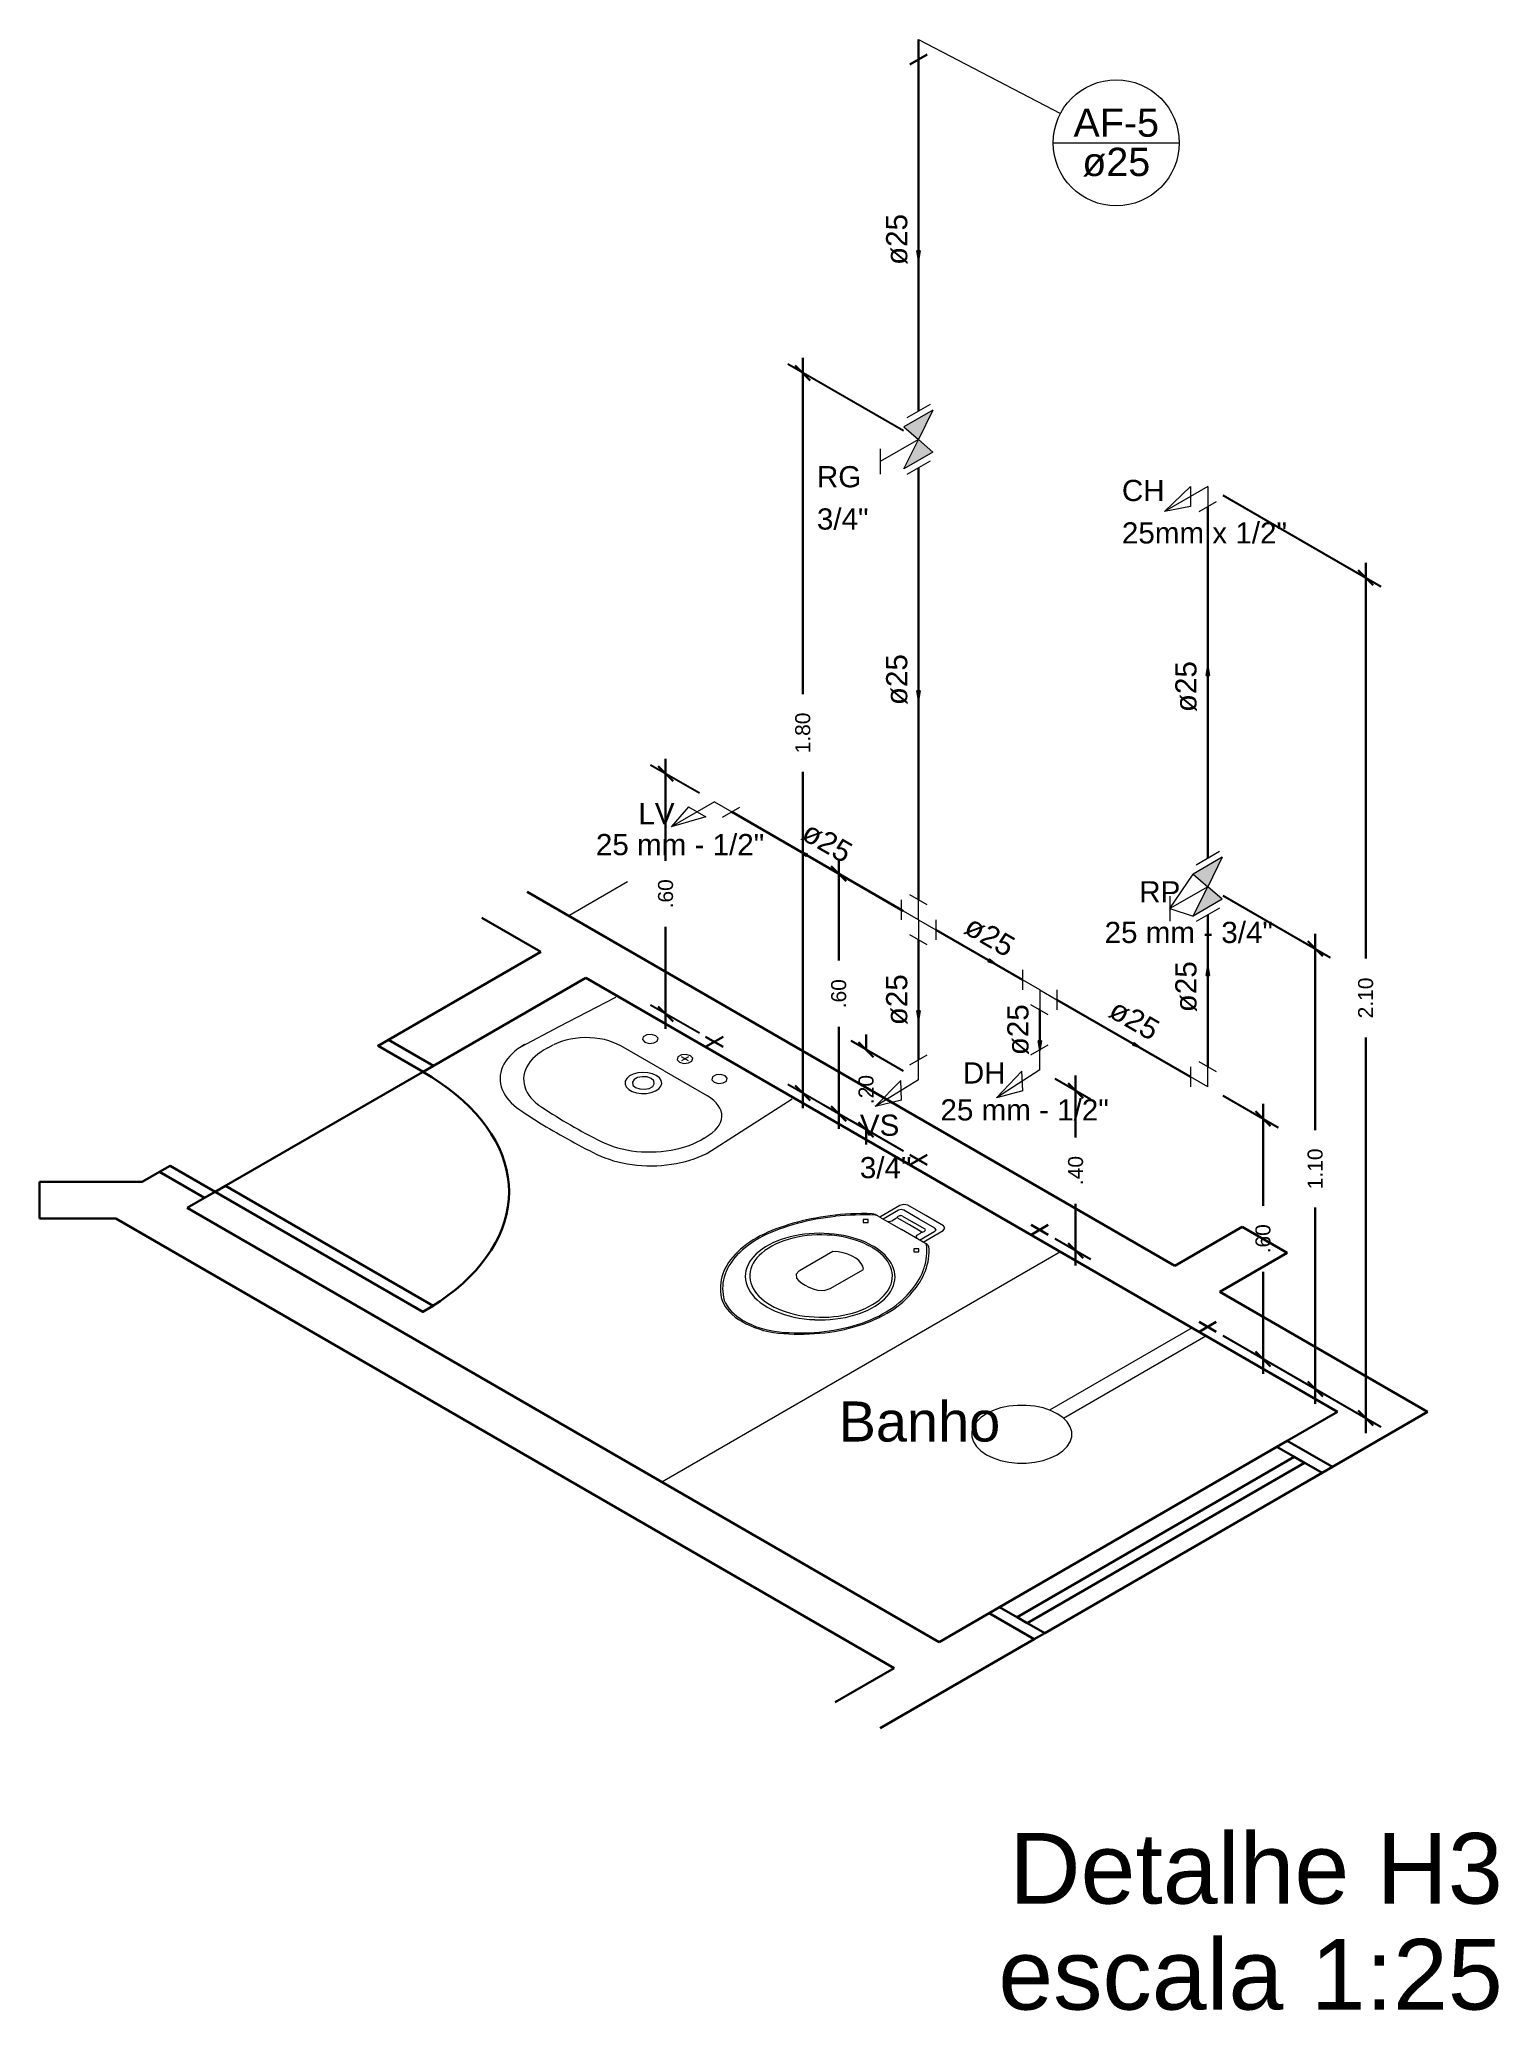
# Model space of a CAD drawing. Header units: inches. Extents: x -21 to 129, y -108 to 34.
# Drawn here: x 70.321 to 73.969, y -60.083 to -55.157 of the extents above; entities that cross this region are included whole.
import ezdxf

# ---------------------------------------------------------------- set-up
doc = ezdxf.new("R2010")
doc.units = ezdxf.units.IN
doc.header["$MEASUREMENT"] = 0
for name, color, linetype, lineweight in [('AF-Colunas', 8, 'Continuous', 30), ('AF-Conexões detalhe', 8, 'Continuous', 20), ('AF-Indicação coluna', 5, 'Continuous', 20), ('AF-Sentido tubo', 8, 'Continuous', 20), ('AF-Textos coluna', 7, 'Continuous', 20), ('AF-Textos conexão', 7, 'Continuous', 20), ('AF-Textos tubo', 7, 'Continuous', 20), ('AF-Tubos detalhe', 170, 'Continuous', 30), ('DI-Títulos', 3, 'Continuous', 30), ('Simbolos', 8, 'Continuous', 20), ('xcota', 1, 'Continuous', 30), ('xEIXO', 3, 'Continuous', 30), ('XJANELAS E PORTAS', 4, 'Continuous', 30), ('xMOVEIS', 253, 'Continuous', 20), ('XPAREDE', 7, 'Continuous', 30), ('xPISO', 4, 'Continuous', 30), ('xTEXTO', 7, 'Continuous', 20)]:
    doc.layers.add(name, color=color, linetype=linetype, lineweight=lineweight)
doc.styles.add('Arial', font='arial.ttf')
doc.dimstyles.new('cota-25', dxfattribs={"dimtxt": 0.0375, "dimasz": 0.0375, "dimexe": 0.0375, "dimexo": 0.0375, "dimgap": 0.05, "dimtad": 0, "dimzin": 4, "dimdsep": 46, "dimtxsty": 'Arial', "dimblk": 'OBLIQUE', "dimcen": 0.0375, "dimdle": 0.0375, "dimclrd": 256, "dimclrt": 4, "dimadec": 0, "dimazin": 1, "dimtfac": 1, "dimtix": 1, "dimtofl": 0, "dimtmove": 0, "dimatfit": 3, "dimfxl": 0, "dimtolj": 1, "dimtzin": 0, "dimlwd": -1, "dimarcsym": 0})

msp = doc.modelspace()

# ---------------------------------------------------------------- texts
at = {"layer": 'AF-Textos coluna', "char_height": 0.0706, "attachment_point": 8, "line_spacing_factor": 0.798, "style": 'Arial'}
for s, insert, width in [('AF-5', (73.0133, -55.4012), 0.233763), ('ø25', (73.0133, -55.5002), 0.185852)]:
    msp.add_mtext(s, dxfattribs=dict(at, insert=insert, width=width))
at = {"layer": 'AF-Textos conexão', "char_height": 0.05295, "attachment_point": 7, "line_spacing_factor": 0.798, "style": 'Arial'}
for s, insert, width in [('RG', (72.265, -56.277), 0.12095), ('CH', (73.0275, -56.3114), 0.116616), ('3/4"', (72.265, -56.3827), 0.141043), ('25mm x 1/2"', (73.0275, -56.4174), 0.450312), ('LV', (71.8187, -57.1183), 0.098887), ('25 mm - 1/2"', (71.7125, -57.1964), 0.459767), ('RP', (73.0709, -57.3136), 0.112283), ('25 mm - 3/4"', (72.9842, -57.4159), 0.459767), ('DH', (72.6298, -57.7663), 0.098887), ('25 mm - 1/2"', (72.5739, -57.8594), 0.459767), ('VS', (72.3724, -57.8977), 0.107949), ('3/4"', (72.3724, -58.0037), 0.141043)]:
    msp.add_mtext(s, dxfattribs=dict(at, insert=insert, width=width))
at = {"layer": 'AF-Textos tubo', "char_height": 0.05295, "width": 0.139073, "attachment_point": 8, "line_spacing_factor": 0.798, "style": 'Arial'}
for insert, rotation in [((72.4923, -55.6569), 90), ((72.4923, -56.7569), 90), ((73.2153, -56.7744), 90), ((72.277, -57.1868), 330.0051), ((72.6835, -57.4215), 330.0014), ((73.2153, -57.5244), 90), ((72.4923, -57.5569), 90), ((72.7953, -57.6319), 90), ((73.045, -57.6303), 329.999)]:
    msp.add_mtext('ø25', dxfattribs=dict(at, insert=insert, rotation=rotation))
at = {"layer": 'DI-Títulos', "char_height": 0.1765, "attachment_point": 9, "line_spacing_factor": 0.798, "style": 'Arial'}
for s, insert, width in [('Detalhe H3', (73.9795, -59.8184), 1.355964), ('escala 1:25', (73.9795, -60.0832), 1.387683)]:
    msp.add_mtext(s, dxfattribs=dict(at, insert=insert, width=width))
at = {"layer": 'xTEXTO', "insert": (72.5213, -58.6624), "char_height": 0.10002, "width": 0.556577, "attachment_point": 8, "line_spacing_factor": 0.798, "style": 'Arial'}
msp.add_mtext('Banho', dxfattribs=at)

# ---------------------------------------------------------------- blocks, each defined once
blk = doc.blocks.new('_Closed')
at = {"color": 0, "linetype": 'ByBlock', "lineweight": -2}
for p, q in [((-1, 0.166667), (0, 0)), ((-1, 0.166667), (-1, -0.166667)), ((0, 0), (-1, -0.166667)), ((0, 0), (-1, 0))]:
    blk.add_line(p, q, dxfattribs=at)
blk = doc.blocks.new('_Oblique')
at = {"color": 0, "linetype": 'ByBlock', "lineweight": -2}
blk.add_line((-0.5, -0.5), (0.5, 0.5), dxfattribs=at)
blk = doc.blocks.new('*D52')
at = {"layer": 'Defpoints', "color": 0, "transparency": 16777216}
for p in [(73.2419, -57.7744), (73.3803, -57.8544), (73.2419, -58.3744)]:
    blk.add_point(p, dxfattribs=at)
at = {"layer": 'xcota', "color": 0, "lineweight": -2, "transparency": 16777216}
for p, q in [((73.2794, -57.7961), (73.4178, -57.876)), ((73.2794, -58.3961), (73.4178, -58.476))]:
    blk.add_line(p, q, dxfattribs=at)
at = {"layer": 'xcota', "transparency": 16777216}
for p, q in [((73.3803, -57.8169), (73.3803, -58.0716)), ((73.3803, -58.4919), (73.3803, -58.2371))]:
    blk.add_line(p, q, dxfattribs=at)
at = {"layer": 'xcota', "transparency": 16777216, "xscale": 0.0375, "yscale": 0.0375, "zscale": 0.0375}
for p, rotation in [((73.3803, -57.8544), 90), ((73.3803, -58.4544), 270)]:
    blk.add_blockref('_Oblique', p, dxfattribs=dict(at, rotation=rotation))
at = {"layer": 'xcota', "color": 4, "transparency": 16777216, "insert": (73.3803, -58.1544), "char_height": 0.0375, "attachment_point": 5, "rotation": 90, "style": 'Arial'}
blk.add_mtext('\\A1;.60', dxfattribs=at)
blk = doc.blocks.new('*D53')
at = {"layer": 'Defpoints', "color": 0, "transparency": 16777216}
for p in [(73.242, -57.2745), (73.5107, -57.4296), (73.2419, -58.3744)]:
    blk.add_point(p, dxfattribs=at)
at = {"layer": 'xcota', "color": 0, "lineweight": -2, "transparency": 16777216}
for p, q in [((73.2795, -57.2962), (73.5482, -57.4513)), ((73.2794, -58.3961), (73.5482, -58.5512))]:
    blk.add_line(p, q, dxfattribs=at)
at = {"layer": 'xcota', "transparency": 16777216}
for p, q in [((73.5107, -57.3921), (73.5107, -57.8827)), ((73.5107, -58.5671), (73.5107, -58.0765))]:
    blk.add_line(p, q, dxfattribs=at)
at = {"layer": 'xcota', "transparency": 16777216, "xscale": 0.0375, "yscale": 0.0375, "zscale": 0.0375}
for p, rotation in [((73.5107, -57.4296), 90), ((73.5107, -58.5296), 270)]:
    blk.add_blockref('_Oblique', p, dxfattribs=dict(at, rotation=rotation))
at = {"layer": 'xcota', "color": 4, "transparency": 16777216, "insert": (73.5107, -57.9796), "char_height": 0.0375, "attachment_point": 5, "rotation": 90, "style": 'Arial'}
blk.add_mtext('\\A1;1.10', dxfattribs=at)
blk = doc.blocks.new('*D54')
at = {"layer": 'Defpoints', "color": 0, "transparency": 16777216}
for p in [(73.2419, -56.2744), (73.6369, -56.5025), (73.2419, -58.3744)]:
    blk.add_point(p, dxfattribs=at)
at = {"layer": 'xcota', "color": 0, "lineweight": -2, "transparency": 16777216}
for p, q in [((73.2794, -56.2961), (73.6744, -56.5242)), ((73.2794, -58.3961), (73.6744, -58.6242))]:
    blk.add_line(p, q, dxfattribs=at)
at = {"layer": 'xcota', "transparency": 16777216}
for p, q in [((73.6369, -56.465), (73.6369, -57.4535)), ((73.6369, -58.64), (73.6369, -57.6515))]:
    blk.add_line(p, q, dxfattribs=at)
at = {"layer": 'xcota', "transparency": 16777216, "xscale": 0.0375, "yscale": 0.0375, "zscale": 0.0375}
for p, rotation in [((73.6369, -56.5025), 90), ((73.6369, -58.6025), 270)]:
    blk.add_blockref('_Oblique', p, dxfattribs=dict(at, rotation=rotation))
at = {"layer": 'xcota', "color": 4, "transparency": 16777216, "insert": (73.6369, -57.5525), "char_height": 0.0375, "attachment_point": 5, "rotation": 90, "style": 'Arial'}
blk.add_mtext('\\A1;2.10', dxfattribs=at)
blk = doc.blocks.new('*D55')
at = {"layer": 'Defpoints', "color": 0, "transparency": 16777216}
for p in [(72.8219, -57.7319), (72.9118, -57.7838), (72.8219, -58.1319)]:
    blk.add_point(p, dxfattribs=at)
at = {"layer": 'xcota', "color": 0, "lineweight": -2, "transparency": 16777216}
for p, q in [((72.8594, -57.7536), (72.9493, -57.8055)), ((72.8594, -58.1536), (72.9493, -58.2055))]:
    blk.add_line(p, q, dxfattribs=at)
at = {"layer": 'xcota', "transparency": 16777216}
for p, q in [((72.9118, -57.7463), (72.9118, -57.901)), ((72.9118, -58.2213), (72.9118, -58.0666))]:
    blk.add_line(p, q, dxfattribs=at)
at = {"layer": 'xcota', "transparency": 16777216, "xscale": 0.0375, "yscale": 0.0375, "zscale": 0.0375}
for p, rotation in [((72.9118, -57.7838), 90), ((72.9118, -58.1838), 270)]:
    blk.add_blockref('_Oblique', p, dxfattribs=dict(at, rotation=rotation))
at = {"layer": 'xcota', "color": 4, "transparency": 16777216, "insert": (72.9118, -57.9838), "char_height": 0.0375, "attachment_point": 5, "rotation": 90, "style": 'Arial'}
blk.add_mtext('\\A1;.40', dxfattribs=at)
blk = doc.blocks.new('*D56')
at = {"layer": 'Defpoints', "color": 0, "transparency": 16777216}
for p in [(72.388, -57.6814), (72.5188, -57.7569), (72.5188, -57.9569)]:
    blk.add_point(p, dxfattribs=at)
at = {"layer": 'xcota', "color": 0, "lineweight": -2, "transparency": 16777216}
for p, q in [((72.4813, -57.7353), (72.3505, -57.6598)), ((72.4813, -57.9353), (72.3505, -57.8598))]:
    blk.add_line(p, q, dxfattribs=at)
at = {"layer": 'xcota', "transparency": 16777216}
for p, q in [((72.388, -57.6814), (72.388, -57.6439)), ((72.388, -57.8814), (72.388, -57.9189))]:
    blk.add_line(p, q, dxfattribs=at)
at = {"layer": 'xcota', "transparency": 16777216, "xscale": 0.0375, "yscale": 0.0375, "zscale": 0.0375}
for p, rotation in [((72.388, -57.6814), 270), ((72.388, -57.8814), 90)]:
    blk.add_blockref('_Oblique', p, dxfattribs=dict(at, rotation=rotation))
at = {"layer": 'xcota', "color": 4, "transparency": 16777216, "insert": (72.388, -57.7814), "char_height": 0.0375, "attachment_point": 5, "rotation": 90, "style": 'Arial'}
blk.add_mtext('\\A1;.20', dxfattribs=at)
blk = doc.blocks.new('*D57')
at = {"layer": 'Defpoints', "color": 0, "transparency": 16777216}
for p in [(72.3196, -57.2419), (72.5188, -57.3569), (72.5188, -57.9569)]:
    blk.add_point(p, dxfattribs=at)
at = {"layer": 'xcota', "color": 0, "lineweight": -2, "transparency": 16777216}
for p, q in [((72.4813, -57.3353), (72.2821, -57.2203)), ((72.4813, -57.9353), (72.2821, -57.8203))]:
    blk.add_line(p, q, dxfattribs=at)
at = {"layer": 'xcota', "transparency": 16777216}
for p, q in [((72.3196, -57.2044), (72.3196, -57.4591)), ((72.3196, -57.8794), (72.3196, -57.6247))]:
    blk.add_line(p, q, dxfattribs=at)
at = {"layer": 'xcota', "transparency": 16777216, "xscale": 0.0375, "yscale": 0.0375, "zscale": 0.0375}
for p, rotation in [((72.3196, -57.2419), 90), ((72.3196, -57.8419), 270)]:
    blk.add_blockref('_Oblique', p, dxfattribs=dict(at, rotation=rotation))
at = {"layer": 'xcota', "color": 4, "transparency": 16777216, "insert": (72.3196, -57.5419), "char_height": 0.0375, "attachment_point": 5, "rotation": 90, "style": 'Arial'}
blk.add_mtext('\\A1;.60', dxfattribs=at)
blk = doc.blocks.new('*D58')
at = {"layer": 'Defpoints', "color": 0, "transparency": 16777216}
for p in [(72.2297, -55.9903), (72.5186, -56.1571), (72.5188, -57.9569)]:
    blk.add_point(p, dxfattribs=at)
at = {"layer": 'xcota', "transparency": 16777216}
for p, q in [((72.2297, -55.9528), (72.2297, -56.7933)), ((72.2297, -57.8275), (72.2297, -56.987))]:
    blk.add_line(p, q, dxfattribs=at)
at = {"layer": 'xcota', "color": 0, "lineweight": -2, "transparency": 16777216}
for p, q in [((72.4811, -56.1354), (72.1922, -55.9686)), ((72.4813, -57.9353), (72.1922, -57.7684))]:
    blk.add_line(p, q, dxfattribs=at)
at = {"layer": 'xcota', "transparency": 16777216, "xscale": 0.0375, "yscale": 0.0375, "zscale": 0.0375}
for p, rotation in [((72.2297, -55.9903), 90), ((72.2297, -57.79), 270)]:
    blk.add_blockref('_Oblique', p, dxfattribs=dict(at, rotation=rotation))
at = {"layer": 'xcota', "color": 4, "transparency": 16777216, "insert": (72.2297, -56.8902), "char_height": 0.0375, "attachment_point": 5, "rotation": 90, "style": 'Arial'}
blk.add_mtext('\\A1;1.80', dxfattribs=at)
blk = doc.blocks.new('*D59')
at = {"layer": 'Defpoints', "color": 0, "transparency": 16777216}
for p in [(71.8868, -56.9922), (72.0086, -57.0625), (72.0086, -57.6625)]:
    blk.add_point(p, dxfattribs=at)
at = {"layer": 'xcota', "color": 0, "lineweight": -2, "transparency": 16777216}
for p, q in [((71.9711, -57.0408), (71.8493, -56.9705)), ((71.9711, -57.6408), (71.8493, -57.5705))]:
    blk.add_line(p, q, dxfattribs=at)
at = {"layer": 'xcota', "transparency": 16777216}
for p, q in [((71.8868, -56.9547), (71.8868, -57.2094)), ((71.8868, -57.6297), (71.8868, -57.3749))]:
    blk.add_line(p, q, dxfattribs=at)
at = {"layer": 'xcota', "transparency": 16777216, "xscale": 0.0375, "yscale": 0.0375, "zscale": 0.0375}
for p, rotation in [((71.8868, -56.9922), 90), ((71.8868, -57.5922), 270)]:
    blk.add_blockref('_Oblique', p, dxfattribs=dict(at, rotation=rotation))
at = {"layer": 'xcota', "color": 4, "transparency": 16777216, "insert": (71.8868, -57.2922), "char_height": 0.0375, "attachment_point": 5, "rotation": 90, "style": 'Arial'}
blk.add_mtext('\\A1;.60', dxfattribs=at)

# ---------------------------------------------------------------- dimensions: what is measured, and where the dimension line sits
at = {"layer": 'xcota'}
for base, p1, p2, picture, middle in [((72.2297, -55.9903), (72.5188, -57.9569), (72.5186, -56.1571), '*D58', (72.2297, -56.8902)), ((73.6369, -56.5025), (73.2419, -58.3744), (73.2419, -56.2744), '*D54', (73.6369, -57.5525)), ((71.8868, -56.9922), (72.0086, -57.6625), (72.0086, -57.0625), '*D59', (71.8868, -57.2922)), ((72.3196, -57.2419), (72.5188, -57.9569), (72.5188, -57.3569), '*D57', (72.3196, -57.5419)), ((73.5107, -57.4296), (73.2419, -58.3744), (73.242, -57.2745), '*D53', (73.5107, -57.9796)), ((72.388, -57.6814), (72.5188, -57.9569), (72.5188, -57.7569), '*D56', (72.388, -57.7814)), ((72.9118, -57.7838), (72.8219, -58.1319), (72.8219, -57.7319), '*D55', (72.9118, -57.9838)), ((73.3803, -57.8544), (73.2419, -58.3744), (73.2419, -57.7744), '*D52', (73.3803, -58.1544))]:
    dim = msp.add_linear_dim(base=base, p1=p1, p2=p2, angle=90, dimstyle='cota-25', dxfattribs=at)
    dim.commit()
    dim.dimension.update_dxf_attribs({"geometry": picture, "text_midpoint": middle})

# ---------------------------------------------------------------- hatches: boundary and pattern name
at = {"layer": 'Simbolos', "linetype": 'Continuous'}
for points in [[(72.5186, -56.1571), (72.5551, -56.0834), (72.4824, -56.1254)], [(72.5551, -56.1884), (72.4824, -56.2304), (72.5186, -56.1571)], [(73.2419, -57.2744), (73.2783, -57.2009), (73.2055, -57.2429)], [(73.2783, -57.3059), (73.2055, -57.3479), (73.2419, -57.2744)]]:
    msp.add_hatch(color=256, dxfattribs=at).paths.add_polyline_path(points)

# ---------------------------------------------------------------- linework, layer by layer
at = {"layer": 'AF-Colunas', "linetype": 'Continuous'}
for p, q in [((72.5188, -55.1569), (72.5188, -55.2069)), ((72.4971, -55.2194), (72.5404, -55.1944))]:
    msp.add_line(p, q, dxfattribs=at)
at = {"layer": 'AF-Conexões detalhe', "linetype": 'Continuous'}
for p, q in [((73.2419, -56.2744), (73.1336, -56.3369)), ((73.1986, -56.2744), (73.1336, -56.3369)), ((73.1986, -56.2744), (73.1986, -56.3244)), ((73.2419, -56.2744), (73.2419, -56.3244)), ((73.1986, -56.3244), (73.1336, -56.3369)), ((73.2203, -56.3369), (73.2636, -56.3119)), ((72.0086, -57.0625), (71.9004, -57.125)), ((71.9437, -57.075), (71.9004, -57.125)), ((71.9437, -57.075), (71.987, -57.1)), ((72.0086, -57.0625), (72.0519, -57.0874)), ((72.0293, -57.1005), (72.0726, -57.0755)), ((71.987, -57.1), (71.9004, -57.125)), ((72.4755, -57.3069), (72.4755, -57.3569)), ((72.5188, -57.3569), (72.4755, -57.3319)), ((72.5404, -57.3194), (72.4971, -57.2944)), ((72.5188, -57.3569), (72.5188, -57.3069)), ((72.5188, -57.3569), (72.5188, -57.4069)), ((72.5188, -57.3569), (72.5621, -57.3819)), ((72.5621, -57.3569), (72.5621, -57.4069)), ((72.5404, -57.4194), (72.4971, -57.3944)), ((72.7786, -57.4819), (72.7786, -57.5319)), ((72.8219, -57.5319), (72.7786, -57.5069)), ((72.8219, -57.5319), (72.8652, -57.5569)), ((72.8219, -57.5319), (72.8219, -57.5819)), ((72.8652, -57.5319), (72.8652, -57.5819)), ((72.8435, -57.5944), (72.8002, -57.5694)), ((72.8002, -57.6944), (72.8435, -57.6694)), ((72.8219, -57.7319), (72.8219, -57.6819)), ((72.4971, -57.7194), (72.5404, -57.6944)), ((72.5188, -57.7569), (72.5188, -57.7069)), ((72.8219, -57.7319), (72.7139, -57.8021)), ((73.1986, -57.7244), (73.1986, -57.7744)), ((73.2636, -57.7369), (73.2203, -57.7119)), ((73.2419, -57.7744), (73.2419, -57.7244)), ((72.5188, -57.7569), (72.4106, -57.8236)), ((72.4748, -57.759), (72.4106, -57.8236)), ((72.4762, -57.8082), (72.4748, -57.759)), ((72.7773, -57.7358), (72.7139, -57.8021)), ((72.78, -57.7842), (72.7139, -57.8021)), ((72.78, -57.7842), (72.7773, -57.7358)), ((73.2419, -57.7744), (73.1986, -57.7494)), ((72.4762, -57.8082), (72.4106, -57.8236))]:
    msp.add_line(p, q, dxfattribs=at)
at = {"layer": 'AF-Indicação coluna'}
for p, q in [((72.5188, -55.1569), (72.8737, -55.3424)), ((72.8558, -55.4154), (73.1708, -55.4154))]:
    msp.add_line(p, q, dxfattribs=at)
msp.add_circle((73.0133, -55.4154), 0.1575, dxfattribs=at)
at = {"layer": 'AF-Sentido tubo'}
for points in [[(72.5188, -55.6849), (72.5188, -55.604)], [(72.5188, -56.7849), (72.5188, -56.704)], [(73.2419, -56.7465), (73.2419, -56.8274)], [(72.2395, -57.1957), (72.3095, -57.2362)], [(72.6945, -57.4584), (72.6245, -57.418)], [(72.5188, -57.5849), (72.5188, -57.504)], [(73.2419, -57.4965), (73.2419, -57.5774)], [(72.8219, -57.6599), (72.8219, -57.579)], [(73.0561, -57.6672), (72.986, -57.6267)]]:
    msp.add_lwpolyline(points, dxfattribs=at)
at = {"layer": 'AF-Tubos detalhe'}
for p, q in [((72.5188, -55.2069), (72.5189, -56.0861)), ((72.5188, -56.2277), (72.5188, -57.3069)), ((73.2419, -57.2037), (73.2419, -56.3244)), ((72.4755, -57.3319), (72.0519, -57.0874)), ((72.5621, -57.3819), (72.7786, -57.5069)), ((73.2419, -57.7244), (73.2419, -57.3452)), ((72.5188, -57.4069), (72.5188, -57.7069)), ((72.8219, -57.5819), (72.8219, -57.6819)), ((72.8652, -57.5569), (73.1986, -57.7494))]:
    msp.add_line(p, q, dxfattribs=at)
at = {"layer": 'Simbolos'}
for p, q in [((72.5551, -56.0834), (72.4824, -56.1254)), ((72.548, -56.0693), (72.4898, -56.1029)), ((72.5551, -56.0834), (72.5186, -56.1571)), ((72.5186, -56.1571), (72.4235, -56.2119)), ((72.4824, -56.1254), (72.5186, -56.1571)), ((72.4824, -56.2304), (72.5188, -56.1569)), ((72.5551, -56.1884), (72.5186, -56.1571)), ((72.4235, -56.1804), (72.4235, -56.2434)), ((72.5551, -56.1884), (72.4824, -56.2304)), ((72.548, -56.2108), (72.4898, -56.2444)), ((73.2711, -57.1868), (73.2131, -57.2203)), ((73.1469, -57.3293), (73.2055, -57.2429)), ((73.2783, -57.2009), (73.2055, -57.2429)), ((73.2055, -57.2429), (73.2419, -57.2744)), ((73.2783, -57.2009), (73.2419, -57.2744)), ((73.2419, -57.2744), (73.1469, -57.3293)), ((73.2055, -57.3479), (73.2421, -57.2743)), ((73.2783, -57.3059), (73.2419, -57.2744)), ((73.1469, -57.2978), (73.1469, -57.3608)), ((73.1469, -57.3293), (73.2055, -57.3479)), ((73.2783, -57.3059), (73.2055, -57.3479)), ((73.2711, -57.3283), (73.2131, -57.3618))]:
    msp.add_line(p, q, dxfattribs=at)
at = {"layer": 'xEIXO'}
for p, q in [((71.9869, -57.675), (72.0304, -57.65)), ((72.0304, -57.675), (71.9869, -57.65)), ((72.497, -57.9694), (72.5405, -57.9444)), ((72.5405, -57.9694), (72.497, -57.9444)), ((72.8003, -58.1444), (72.8435, -58.1194)), ((72.8435, -58.1444), (72.8003, -58.1194)), ((73.2203, -58.3869), (73.2635, -58.3619)), ((73.2635, -58.3869), (73.2203, -58.3619))]:
    msp.add_line(p, q, dxfattribs=at)
at = {"layer": 'XJANELAS E PORTAS'}
for p, q in [((73.415, -58.6744), (72.7218, -59.0747)), ((73.5278, -58.7394), (72.8345, -59.1397))]:
    msp.add_line(p, q, dxfattribs=at)
for points in [[(71.3063, -57.7219), (71.2803, -57.7369), (71.1678, -57.6719), (71.1938, -57.6569)], [(71.28, -58.3372), (71.3023, -58.3239), (71.3233, -58.3099), (71.3433, -58.2954), (71.3623, -58.2807), (71.3803, -58.2652), (71.3968, -58.2494), (71.4123, -58.2332), (71.4265, -58.2164), (71.4393, -58.1997), (71.451, -58.1824), (71.4613, -58.1647), (71.4703, -58.1469), (71.4778, -58.1289), (71.484, -58.1109), (71.489, -58.0927), (71.4925, -58.0742), (71.4945, -58.0557), (71.4953, -58.0372), (71.4945, -58.0187), (71.4925, -58.0002), (71.489, -57.9817), (71.484, -57.9634), (71.4778, -57.9454), (71.4703, -57.9274), (71.4613, -57.9097), (71.451, -57.8919), (71.4393, -57.8747), (71.4265, -57.8579), (71.4123, -57.8412), (71.3968, -57.8249), (71.3803, -57.8092), (71.3623, -57.7937), (71.3433, -57.7789), (71.3233, -57.7644), (71.3023, -57.7504), (71.28, -57.7372)], [(70.6218, -57.9872), (70.6478, -57.9722), (70.7603, -58.0372), (70.7343, -58.0522)], [(73.5538, -58.7244), (73.5278, -58.7394), (73.415, -58.6744), (73.441, -58.6594)], [(72.6958, -59.0897), (72.7218, -59.0747), (72.8345, -59.1397), (72.8085, -59.1547)]]:
    msp.add_lwpolyline(points, dxfattribs=at)
for points in [[(70.7603, -58.0372), (70.7863, -58.0222), (71.306, -58.3222), (71.28, -58.3372), (70.7603, -58.0372), (70.7603, -58.0372)], [(73.4585, -58.6994), (72.7653, -59.0997), (72.791, -59.1147), (73.4843, -58.7144), (73.4585, -58.6994), (73.4585, -58.6994)]]:
    msp.add_lwpolyline(points, close=True, dxfattribs=at)
at = {"layer": 'xMOVEIS'}
for p, q in [((71.7918, -57.2622), (71.6445, -57.3472)), ((71.621, -57.6237), (71.7623, -57.5502)), ((71.771, -57.5502), (71.987, -57.6749)), ((71.5263, -57.6734), (71.621, -57.6237)), ((71.592, -57.6769), (71.606, -57.6699)), ((71.883, -57.7349), (71.7748, -57.6724)), ((72.2028, -57.7994), (71.987, -57.6749)), ((71.883, -57.7349), (71.9913, -57.7974)), ((71.9438, -57.7099), (71.9265, -57.6999)), ((71.9438, -57.6999), (71.9265, -57.7099)), ((72.0753, -57.8859), (72.2028, -57.8044)), ((71.983, -57.9027), (71.9958, -57.8949)), ((71.9895, -57.9409), (72.0753, -57.8859)), ((71.997, -57.9367), (71.9895, -57.9409)), ((72.4725, -58.0712), (72.4223, -58.1002)), ((72.537, -58.0964), (72.4923, -58.0707)), ((72.4163, -58.0967), (72.4118, -58.0942)), ((72.4223, -58.1002), (72.4163, -58.0967)), ((72.4223, -58.1002), (72.4763, -58.1314)), ((72.469, -58.0832), (72.4308, -58.1052)), ((72.452, -58.1094), (72.4615, -58.1039)), ((72.4968, -58.1197), (72.466, -58.1019)), ((72.4793, -58.0982), (72.5068, -58.1139)), ((72.521, -58.1057), (72.482, -58.0832)), ((72.5275, -58.1374), (72.4968, -58.1197)), ((72.534, -58.1297), (72.5068, -58.1139)), ((72.56, -58.1282), (72.521, -58.1057)), ((72.5815, -58.1222), (72.537, -58.0964)), ((72.5305, -58.1627), (72.4763, -58.1314)), ((72.5145, -58.1454), (72.524, -58.1399)), ((72.5218, -58.1577), (72.56, -58.1357)), ((72.5305, -58.1627), (72.5808, -58.1337)), ((72.5365, -58.1662), (72.5305, -58.1627)), ((72.5408, -58.1687), (72.5365, -58.1662)), ((72.8738, -58.1869), (71.8775, -58.7622)), ((72.3045, -58.1862), (72.2213, -58.2342)), ((72.2983, -58.2787), (72.3815, -58.2307)), ((73.203, -58.3769), (72.8465, -58.5827)), ((72.8813, -58.6027), (73.2377, -58.3969))]:
    msp.add_line(p, q, dxfattribs=at)
for points in [[(71.771, -57.5502), (71.7668, -57.5492), (71.7625, -57.5499)], [(71.5338, -57.6692), (71.5253, -57.6744), (71.5173, -57.6799), (71.5098, -57.6857), (71.503, -57.6917), (71.497, -57.6979), (71.4915, -57.7042), (71.4865, -57.7109), (71.4825, -57.7177), (71.479, -57.7244), (71.4765, -57.7314), (71.4745, -57.7387), (71.4733, -57.7457), (71.4728, -57.7529), (71.473, -57.7599), (71.4738, -57.7672), (71.4755, -57.7742), (71.478, -57.7812), (71.4813, -57.7882), (71.485, -57.7949), (71.4895, -57.8017), (71.4948, -57.8082), (71.5008, -57.8144), (71.5073, -57.8204), (71.5143, -57.8264), (71.522, -57.8319)], [(71.5925, -57.6769), (71.5835, -57.6819), (71.5753, -57.6872), (71.5675, -57.6929), (71.5605, -57.6987), (71.554, -57.7049), (71.5485, -57.7114), (71.5438, -57.7179), (71.5398, -57.7249), (71.5365, -57.7317), (71.534, -57.7389), (71.5325, -57.7459), (71.5318, -57.7532), (71.532, -57.7602), (71.533, -57.7674), (71.5348, -57.7744), (71.5373, -57.7817), (71.5408, -57.7884), (71.545, -57.7952), (71.55, -57.8017), (71.5558, -57.8082), (71.5623, -57.8142), (71.5695, -57.8202), (71.5775, -57.8257)], [(71.7748, -57.6724), (71.7658, -57.6677), (71.7558, -57.6634), (71.745, -57.6597), (71.7338, -57.6567), (71.722, -57.6544), (71.71, -57.6529), (71.6975, -57.6519), (71.6853, -57.6517), (71.6728, -57.6522), (71.6605, -57.6534), (71.6488, -57.6554), (71.6373, -57.6582), (71.6263, -57.6614), (71.6158, -57.6654), (71.6063, -57.6699)], [(71.8623, -57.6469), (71.8515, -57.6437), (71.8395, -57.6449), (71.831, -57.6497), (71.829, -57.6567), (71.8345, -57.6629), (71.8455, -57.6662), (71.8573, -57.6649), (71.866, -57.6602), (71.8678, -57.6532), (71.8623, -57.6469)], [(71.949, -57.6969), (71.938, -57.6937), (71.9263, -57.6949), (71.9175, -57.6997), (71.9158, -57.7067), (71.9213, -57.7129), (71.932, -57.7162), (71.944, -57.7149), (71.9525, -57.7102), (71.9545, -57.7032), (71.949, -57.6969)], [(71.8635, -57.7462), (71.8538, -57.7419), (71.842, -57.7392), (71.8295, -57.7384), (71.8173, -57.7397), (71.806, -57.7427), (71.7965, -57.7474), (71.7898, -57.7534), (71.7858, -57.7604), (71.7855, -57.7677), (71.7885, -57.7747), (71.7945, -57.7809), (71.8033, -57.7862), (71.8143, -57.7897), (71.8265, -57.7914), (71.839, -57.7912), (71.8508, -57.7889), (71.8613, -57.7849), (71.8695, -57.7794), (71.875, -57.7729), (71.877, -57.7659), (71.8758, -57.7587), (71.8713, -57.7519), (71.8635, -57.7462)], [(71.8505, -57.7537), (71.8403, -57.7499), (71.828, -57.7492), (71.8165, -57.7514), (71.8078, -57.7564), (71.8038, -57.7632), (71.805, -57.7702), (71.8118, -57.7762), (71.822, -57.7799), (71.8343, -57.7807), (71.8458, -57.7784), (71.8545, -57.7734), (71.8585, -57.7667), (71.8573, -57.7597), (71.8505, -57.7537)], [(72.0355, -57.7469), (72.0248, -57.7437), (72.0128, -57.7449), (72.0043, -57.7497), (72.0023, -57.7567), (72.0078, -57.7629), (72.0185, -57.7662), (72.0305, -57.7649), (72.039, -57.7602), (72.041, -57.7532), (72.0355, -57.7469)], [(71.522, -57.8319), (71.53, -57.8374), (71.5383, -57.8429), (71.5465, -57.8482), (71.5548, -57.8537), (71.563, -57.8589), (71.5715, -57.8642), (71.58, -57.8694), (71.5885, -57.8747), (71.597, -57.8797), (71.6058, -57.8849), (71.6145, -57.8899)], [(71.5775, -57.8257), (71.5863, -57.8314), (71.595, -57.8372), (71.6038, -57.8427), (71.6128, -57.8482), (71.6218, -57.8537), (71.6308, -57.8592), (71.64, -57.8647), (71.6493, -57.8699)], [(71.9958, -57.8947), (72.0035, -57.8892), (72.0103, -57.8832), (72.016, -57.8769), (72.0208, -57.8702), (72.024, -57.8634), (72.0263, -57.8564), (72.0273, -57.8492), (72.027, -57.8419), (72.0253, -57.8349), (72.0225, -57.8279), (72.0185, -57.8212), (72.0133, -57.8147), (72.007, -57.8084), (71.9998, -57.8027), (71.9913, -57.7974)], [(71.6493, -57.8699), (71.6585, -57.8754), (71.668, -57.8807), (71.6773, -57.8859), (71.6868, -57.8909), (71.6965, -57.8962), (71.7063, -57.9012), (71.716, -57.9064), (71.7258, -57.9114)], [(71.6145, -57.8899), (71.6233, -57.8949), (71.6323, -57.8999), (71.6413, -57.9049), (71.6503, -57.9099), (71.6593, -57.9149), (71.6685, -57.9197), (71.6775, -57.9244), (71.6868, -57.9294), (71.6963, -57.9339), (71.7055, -57.9387), (71.715, -57.9434)], [(71.7255, -57.9112), (71.735, -57.9157), (71.7453, -57.9199), (71.7558, -57.9237), (71.7668, -57.9269), (71.7783, -57.9299), (71.79, -57.9324), (71.8018, -57.9342), (71.814, -57.9359), (71.8263, -57.9369), (71.8388, -57.9374), (71.8513, -57.9374), (71.8635, -57.9372), (71.876, -57.9362), (71.8883, -57.9347), (71.9003, -57.9329), (71.912, -57.9307), (71.9235, -57.9279), (71.9345, -57.9247), (71.9453, -57.9209), (71.9555, -57.9169), (71.9653, -57.9124), (71.9745, -57.9077), (71.9833, -57.9024)], [(71.715, -57.9434), (71.7248, -57.9479), (71.735, -57.9519), (71.7455, -57.9557), (71.7563, -57.9592), (71.7675, -57.9622), (71.779, -57.9647), (71.791, -57.9669), (71.803, -57.9689), (71.815, -57.9702), (71.8273, -57.9712), (71.8398, -57.9717), (71.852, -57.9719), (71.8645, -57.9717), (71.8768, -57.9709), (71.889, -57.9697), (71.9013, -57.9682), (71.913, -57.9662), (71.9248, -57.9639), (71.9363, -57.9612), (71.9473, -57.9579), (71.958, -57.9544), (71.9685, -57.9504), (71.9785, -57.9462), (71.988, -57.9417), (71.997, -57.9367)], [(72.4923, -58.0704), (72.4823, -58.0684), (72.4725, -58.0709)], [(72.1838, -58.1224), (72.173, -58.1259), (72.1625, -58.1297), (72.1523, -58.1337), (72.1423, -58.1379), (72.1328, -58.1424), (72.1233, -58.1472), (72.1145, -58.1522), (72.1058, -58.1572), (72.0975, -58.1627), (72.0898, -58.1682)], [(72.3113, -58.0984), (72.299, -58.0999), (72.2865, -58.1017), (72.2745, -58.1037), (72.2623, -58.1057), (72.2503, -58.1082), (72.2385, -58.1107), (72.2268, -58.1134), (72.2153, -58.1164), (72.2038, -58.1197), (72.1928, -58.1232), (72.1818, -58.1267), (72.171, -58.1307), (72.1603, -58.1347), (72.15, -58.1387), (72.1398, -58.1432)], [(72.3103, -58.0954), (72.2983, -58.0967), (72.2863, -58.0984), (72.2743, -58.1002), (72.2625, -58.1024), (72.251, -58.1047), (72.2393, -58.1072), (72.228, -58.1097), (72.2168, -58.1127), (72.2055, -58.1157), (72.1945, -58.1189), (72.1838, -58.1224)], [(72.4028, -58.0917), (72.3895, -58.0914), (72.3763, -58.0914), (72.363, -58.0917), (72.3498, -58.0922), (72.3365, -58.0929), (72.3233, -58.0939), (72.3103, -58.0952)], [(72.4105, -58.0952), (72.398, -58.0947), (72.3858, -58.0944), (72.3733, -58.0947), (72.3608, -58.0949), (72.3483, -58.0954), (72.3358, -58.0962), (72.3235, -58.0972), (72.3113, -58.0982)], [(72.3935, -58.1062), (72.3805, -58.1062), (72.3805, -58.1137), (72.3935, -58.1137), (72.3935, -58.1062)], [(72.4118, -58.0939), (72.4075, -58.0924), (72.4028, -58.0917)], [(72.4168, -58.0967), (72.414, -58.0957), (72.411, -58.0952)], [(72.4385, -58.1094), (72.4455, -58.1109), (72.452, -58.1092)], [(72.4618, -58.1037), (72.4633, -58.1024), (72.4643, -58.1012)], [(72.472, -58.0972), (72.4675, -58.0989), (72.4645, -58.1014)], [(72.482, -58.0829), (72.4755, -58.0812), (72.469, -58.0829)], [(72.4748, -58.0967), (72.4733, -58.0969), (72.4718, -58.0972)], [(72.4793, -58.0979), (72.477, -58.0969), (72.4745, -58.0964)], [(72.5363, -58.1322), (72.5355, -58.1307), (72.5338, -58.1294)], [(72.56, -58.1354), (72.5628, -58.1317), (72.56, -58.1279)], [(72.5808, -58.1334), (72.585, -58.1277), (72.5815, -58.1219)], [(72.0898, -58.1682), (72.0818, -58.1742), (72.0743, -58.1804), (72.0673, -58.1867), (72.0608, -58.1932), (72.0548, -58.1999), (72.0493, -58.2067), (72.0443, -58.2137), (72.0398, -58.2207), (72.036, -58.2279), (72.0325, -58.2352)], [(72.094, -58.1702), (72.0863, -58.1759), (72.079, -58.1822), (72.072, -58.1884), (72.0658, -58.1947), (72.0598, -58.2014), (72.0545, -58.2079), (72.0495, -58.2149), (72.045, -58.2217), (72.0413, -58.2289), (72.0378, -58.2359)], [(72.1398, -58.1432), (72.1298, -58.1479), (72.1203, -58.1532), (72.111, -58.1587), (72.1025, -58.1642), (72.0943, -58.1702)], [(72.2223, -58.1447), (72.21, -58.1467), (72.1983, -58.1494), (72.1868, -58.1524), (72.1755, -58.1559), (72.165, -58.1599), (72.1548, -58.1644), (72.1453, -58.1692), (72.1363, -58.1744), (72.128, -58.1799), (72.1205, -58.1859)], [(72.2283, -58.1482), (72.2163, -58.1502), (72.2045, -58.1529), (72.193, -58.1562), (72.182, -58.1597), (72.1715, -58.1637), (72.1613, -58.1682), (72.152, -58.1732), (72.143, -58.1784), (72.135, -58.1839), (72.1275, -58.1899)], [(72.405, -58.1724), (72.396, -58.1674), (72.3865, -58.1629), (72.3763, -58.1589), (72.3658, -58.1552), (72.3548, -58.1517), (72.3435, -58.1489), (72.3318, -58.1464), (72.32, -58.1444), (72.3078, -58.1427), (72.2955, -58.1417), (72.2833, -58.1409), (72.271, -58.1407), (72.2585, -58.1409), (72.2463, -58.1417), (72.234, -58.1429), (72.222, -58.1447)], [(72.401, -58.1747), (72.3918, -58.1699), (72.382, -58.1652), (72.3718, -58.1612), (72.3613, -58.1574), (72.35, -58.1542), (72.3385, -58.1514), (72.3268, -58.1489), (72.3148, -58.1472), (72.3025, -58.1457), (72.29, -58.1449), (72.2775, -58.1444), (72.265, -58.1447), (72.2525, -58.1452), (72.2403, -58.1464), (72.228, -58.1479)], [(72.4475, -58.2747), (72.4505, -58.2677), (72.4525, -58.2607), (72.4535, -58.2534), (72.4538, -58.2462), (72.453, -58.2389), (72.4515, -58.2319), (72.4493, -58.2247), (72.446, -58.2177), (72.442, -58.2109), (72.437, -58.2044), (72.4313, -58.1979), (72.4248, -58.1917), (72.4178, -58.1859), (72.4098, -58.1802), (72.4013, -58.1749)], [(72.4535, -58.2784), (72.4563, -58.2714), (72.4585, -58.2644), (72.4598, -58.2572), (72.4603, -58.2499), (72.4598, -58.2429), (72.4588, -58.2357), (72.4568, -58.2287), (72.454, -58.2217), (72.4505, -58.2149), (72.4463, -58.2082), (72.441, -58.2017), (72.4353, -58.1952), (72.4288, -58.1892), (72.4218, -58.1834), (72.4138, -58.1777), (72.4055, -58.1727)], [(72.5148, -58.1454), (72.512, -58.1492), (72.5145, -58.1532)], [(72.5288, -58.1384), (72.5265, -58.1389), (72.5243, -58.1399)], [(72.5283, -58.1382), (72.5328, -58.1364), (72.5358, -58.1339)], [(72.5333, -58.2264), (72.5355, -58.2194), (72.537, -58.2122), (72.5383, -58.2052), (72.5393, -58.1979), (72.5398, -58.1907), (72.5398, -58.1834), (72.5395, -58.1764), (72.5388, -58.1692)], [(72.5358, -58.1339), (72.5363, -58.1332), (72.5365, -58.1324)], [(72.539, -58.1692), (72.5383, -58.1674), (72.5365, -58.1659)], [(72.5388, -58.2272), (72.541, -58.2194), (72.5428, -58.2119), (72.544, -58.2042), (72.545, -58.1967), (72.5453, -58.1889), (72.5453, -58.1812), (72.5448, -58.1737)], [(72.5445, -58.1737), (72.5435, -58.1709), (72.5408, -58.1684)], [(72.1205, -58.1857), (72.1133, -58.1919), (72.107, -58.1984), (72.1015, -58.2052), (72.0968, -58.2122), (72.0928, -58.2194), (72.0898, -58.2267), (72.0875, -58.2342), (72.0863, -58.2414), (72.0858, -58.2489), (72.0863, -58.2564)], [(72.1273, -58.1899), (72.1208, -58.1959), (72.1148, -58.2022), (72.1098, -58.2087), (72.1055, -58.2152), (72.1023, -58.2222), (72.0995, -58.2292), (72.0978, -58.2362), (72.097, -58.2432), (72.097, -58.2504)], [(72.3818, -58.2304), (72.3798, -58.2229), (72.3758, -58.2157), (72.3698, -58.2089), (72.362, -58.2029), (72.3528, -58.1974), (72.342, -58.1929), (72.3303, -58.1894), (72.3178, -58.1872), (72.3048, -58.1859)], [(72.456, -58.3257), (72.4635, -58.3199), (72.471, -58.3139), (72.4778, -58.3077), (72.4845, -58.3014), (72.4908, -58.2952), (72.4965, -58.2887), (72.5023, -58.2822), (72.5073, -58.2754), (72.5123, -58.2687), (72.5168, -58.2619), (72.5208, -58.2549), (72.5245, -58.2479), (72.5278, -58.2409), (72.5308, -58.2339), (72.5335, -58.2267)], [(72.492, -58.3004), (72.498, -58.2942), (72.5035, -58.2877), (72.509, -58.2814), (72.5138, -58.2749), (72.5185, -58.2682), (72.5228, -58.2617), (72.5268, -58.2549), (72.5303, -58.2479), (72.5335, -58.2412), (72.5363, -58.2342), (72.5388, -58.2272)], [(72.52, -58.1792), (72.507, -58.1792), (72.507, -58.1867), (72.52, -58.1867), (72.52, -58.1792)], [(72.0325, -58.2349), (72.0298, -58.2422), (72.0275, -58.2494), (72.0258, -58.2569), (72.0245, -58.2642), (72.0238, -58.2717), (72.0238, -58.2792), (72.024, -58.2864), (72.0248, -58.2939), (72.026, -58.3012)], [(72.0378, -58.2357), (72.0353, -58.2429), (72.033, -58.2499), (72.0313, -58.2572), (72.03, -58.2644), (72.0295, -58.2717), (72.0293, -58.2789), (72.0295, -58.2864), (72.0303, -58.2937), (72.0315, -58.3009)], [(72.0865, -58.2567), (72.088, -58.2642), (72.0905, -58.2719), (72.0938, -58.2792), (72.098, -58.2867), (72.1033, -58.2937), (72.1093, -58.3007), (72.116, -58.3072), (72.1235, -58.3134), (72.132, -58.3194), (72.141, -58.3252)], [(72.0975, -58.2504), (72.098, -58.2574), (72.0998, -58.2644), (72.102, -58.2714), (72.1053, -58.2782), (72.1095, -58.2849), (72.1143, -58.2914), (72.12, -58.2977), (72.1263, -58.3037), (72.1335, -58.3094), (72.1413, -58.3149), (72.1498, -58.3202)], [(72.221, -58.2342), (72.2128, -58.2429), (72.2143, -58.2527)], [(72.2143, -58.2527), (72.22, -58.2592), (72.2273, -58.2652), (72.2355, -58.2704), (72.2448, -58.2752), (72.2553, -58.2794), (72.2663, -58.2827)], [(72.375, -58.3329), (72.3853, -58.3284), (72.395, -58.3239), (72.4043, -58.3187), (72.4125, -58.3132), (72.4203, -58.3074), (72.4273, -58.3014), (72.4335, -58.2949), (72.439, -58.2884), (72.4438, -58.2817), (72.4475, -58.2747)], [(72.0258, -58.3014), (72.028, -58.3089), (72.0313, -58.3162), (72.0355, -58.3234), (72.0405, -58.3304), (72.0463, -58.3372), (72.053, -58.3437), (72.0605, -58.3499), (72.0688, -58.3559), (72.0778, -58.3614)], [(72.0313, -58.3009), (72.0335, -58.3082), (72.0368, -58.3152), (72.0408, -58.3222), (72.0455, -58.3292), (72.0513, -58.3357), (72.0578, -58.3419), (72.065, -58.3479), (72.073, -58.3537), (72.0818, -58.3592)], [(72.1408, -58.3249), (72.1505, -58.3302), (72.161, -58.3352), (72.172, -58.3394), (72.1833, -58.3434), (72.1953, -58.3469), (72.2075, -58.3499), (72.2203, -58.3524), (72.233, -58.3542), (72.2463, -58.3557), (72.2595, -58.3564)], [(72.1495, -58.3199), (72.1585, -58.3249), (72.168, -58.3294), (72.1778, -58.3334), (72.1883, -58.3372), (72.1993, -58.3404), (72.2105, -58.3432), (72.222, -58.3457), (72.234, -58.3474), (72.246, -58.3489), (72.258, -58.3497), (72.2703, -58.3502)], [(72.2663, -58.2829), (72.2835, -58.2837), (72.2983, -58.2789)], [(72.382, -58.3369), (72.392, -58.3324), (72.4018, -58.3277), (72.4108, -58.3224), (72.419, -58.3169), (72.4268, -58.3112), (72.4338, -58.3049), (72.4398, -58.2987), (72.4453, -58.2919), (72.4498, -58.2852), (72.4533, -58.2782)], [(72.4093, -58.3522), (72.4195, -58.3474), (72.4293, -58.3422), (72.4385, -58.3369), (72.4475, -58.3314), (72.456, -58.3257)], [(72.4128, -58.3547), (72.4225, -58.3502), (72.4318, -58.3454), (72.4405, -58.3404), (72.4493, -58.3352), (72.4573, -58.3299), (72.465, -58.3242), (72.4725, -58.3184), (72.4795, -58.3127), (72.486, -58.3067), (72.492, -58.3004)], [(72.078, -58.3614), (72.0878, -58.3667), (72.098, -58.3714), (72.1088, -58.3757), (72.12, -58.3797), (72.1318, -58.3832), (72.1438, -58.3859), (72.1563, -58.3884), (72.169, -58.3902), (72.182, -58.3914)], [(72.082, -58.3592), (72.0913, -58.3642), (72.1013, -58.3689), (72.1118, -58.3732), (72.1225, -58.3769), (72.134, -58.3802), (72.1458, -58.3829), (72.1578, -58.3852), (72.1703, -58.3872), (72.1828, -58.3884)], [(72.2598, -58.3567), (72.2728, -58.3569), (72.2858, -58.3567), (72.2985, -58.3559), (72.3113, -58.3547), (72.324, -58.3529), (72.3363, -58.3507), (72.3483, -58.3479), (72.36, -58.3447), (72.3715, -58.3409), (72.3823, -58.3369)], [(72.2703, -58.3504), (72.2828, -58.3504), (72.295, -58.3499), (72.3073, -58.3489), (72.3193, -58.3474), (72.331, -58.3454), (72.3425, -58.3429), (72.3538, -58.3402), (72.3648, -58.3367), (72.3753, -58.3329)], [(72.2953, -58.3847), (72.3075, -58.3827), (72.3198, -58.3804), (72.3318, -58.3779), (72.3438, -58.3749), (72.3553, -58.3719), (72.3665, -58.3684), (72.3778, -58.3649), (72.3885, -58.3609), (72.399, -58.3567), (72.4093, -58.3522)], [(72.2965, -58.3877), (72.3093, -58.3857), (72.3215, -58.3834), (72.3338, -58.3809), (72.3458, -58.3779), (72.3578, -58.3747), (72.3693, -58.3712), (72.3805, -58.3674), (72.3915, -58.3634), (72.4023, -58.3592), (72.4125, -58.3547)], [(72.1823, -58.3914), (72.195, -58.3922), (72.2078, -58.3927), (72.2205, -58.3927), (72.2335, -58.3927), (72.2463, -58.3922), (72.259, -58.3914), (72.2718, -58.3904), (72.2845, -58.3892), (72.297, -58.3877)], [(72.183, -58.3882), (72.1955, -58.3889), (72.208, -58.3894), (72.2208, -58.3897), (72.2333, -58.3894), (72.2458, -58.3892), (72.2585, -58.3884), (72.271, -58.3874), (72.2833, -58.3862), (72.2958, -58.3847)], [(72.866, -58.5914), (72.8493, -58.5834), (72.8303, -58.5772), (72.8098, -58.5727), (72.7883, -58.5707), (72.7663, -58.5707), (72.7448, -58.5727), (72.7243, -58.5772), (72.7055, -58.5834), (72.6888, -58.5914), (72.6745, -58.6012), (72.6638, -58.6122), (72.6563, -58.6239), (72.6525, -58.6364), (72.6525, -58.6489), (72.6563, -58.6614), (72.6638, -58.6732), (72.6745, -58.6842), (72.6888, -58.6939), (72.7055, -58.7019), (72.7243, -58.7082), (72.7448, -58.7127), (72.7663, -58.7147), (72.7883, -58.7147), (72.8098, -58.7127), (72.8303, -58.7082), (72.8493, -58.7019), (72.866, -58.6939), (72.88, -58.6842), (72.8908, -58.6732), (72.8983, -58.6614), (72.902, -58.6489), (72.902, -58.6364), (72.8983, -58.6239), (72.8908, -58.6122), (72.88, -58.6012), (72.866, -58.5914)]]:
    msp.add_lwpolyline(points, dxfattribs=at)
at = {"layer": 'XPAREDE'}
for p, q in [((73.1595, -58.2219), (71.5403, -57.2869)), ((71.5748, -57.4369), (71.4275, -57.3519)), ((71.1938, -57.6569), (71.5748, -57.4369)), ((71.3063, -57.7219), (71.6873, -57.5019)), ((73.5668, -58.5869), (71.6873, -57.5019)), ((71.3063, -57.7219), (71.1938, -57.6569)), ((70.3213, -58.1037), (70.3213, -58.0122)), ((70.5785, -58.0122), (70.3213, -58.0122)), ((70.5785, -58.0122), (70.6218, -57.9872)), ((70.7343, -58.0522), (70.6218, -57.9872)), ((70.691, -58.0772), (70.7343, -58.0522)), ((72.5703, -59.1622), (70.691, -58.0772)), ((70.5123, -58.1039), (70.3213, -58.1037)), ((72.4578, -59.2272), (70.5123, -58.1039)), ((73.1595, -58.2219), (73.3285, -58.1244)), ((73.3285, -58.1244), (73.441, -58.1894)), ((73.2723, -58.2869), (73.441, -58.1894)), ((73.7918, -58.5869), (73.2723, -58.2869)), ((73.5668, -58.5869), (73.441, -58.6594)), ((73.7918, -58.5869), (73.5538, -58.7244)), ((73.441, -58.6594), (73.5538, -58.7244)), ((72.6958, -59.0897), (72.5703, -59.1622)), ((72.6958, -59.0897), (72.8085, -59.1547)), ((72.8085, -59.1547), (72.423, -59.3772)), ((72.3105, -59.3122), (72.4578, -59.2272))]:
    msp.add_line(p, q, dxfattribs=at)
at = {"layer": 'xPISO'}
msp.add_line((71.3063, -57.7219), (70.7343, -58.0522), dxfattribs=at)

# ---------------------------------------------------------------- block references
at = {"layer": 'AF-Sentido tubo'}
for p, xscale, yscale, zscale, rotation in [((72.5188, -55.7099), 0.0250000000000086, 0.0250000000000086, 0.0250000000000086, 269.9986474084153), ((73.2419, -56.7215), 0.02500000000000568, 0.02500000000000568, 0.02500000000000568, 90), ((72.5188, -56.8099), 0.02500000000000568, 0.02500000000000568, 0.02500000000000568, 270), ((72.2178, -57.1832), 0.02499999999999534, 0.02499999999999534, 0.02499999999999534, 150.0014633688288), ((72.7162, -57.4709), 0.02499999999999789, 0.02499999999999789, 0.02499999999999789, 330.0007871190404), ((73.2419, -57.4715), 0.02500000000000568, 0.02500000000000568, 0.02500000000000568, 90), ((72.5188, -57.6099), 0.02500000000000568, 0.02500000000000568, 0.02500000000000568, 270), ((72.8219, -57.6849), 0.02500000000000568, 0.02500000000000568, 0.02500000000000568, 270), ((73.0778, -57.6797), 0.02499999999999861, 0.02499999999999861, 0.02499999999999861, 329.9994345365106)]:
    msp.add_blockref('_Closed', p, dxfattribs=dict(at, xscale=xscale, yscale=yscale, zscale=zscale, rotation=rotation))

msp.set_redraw_order([(e.dxf.handle, doc.entitydb.next_handle()) for e in msp.query("TEXT MTEXT ATTDEF DIMENSION ARC_DIMENSION")])  # texts and dimensions are drawn at this point

doc.saveas('drawing.dxf')
